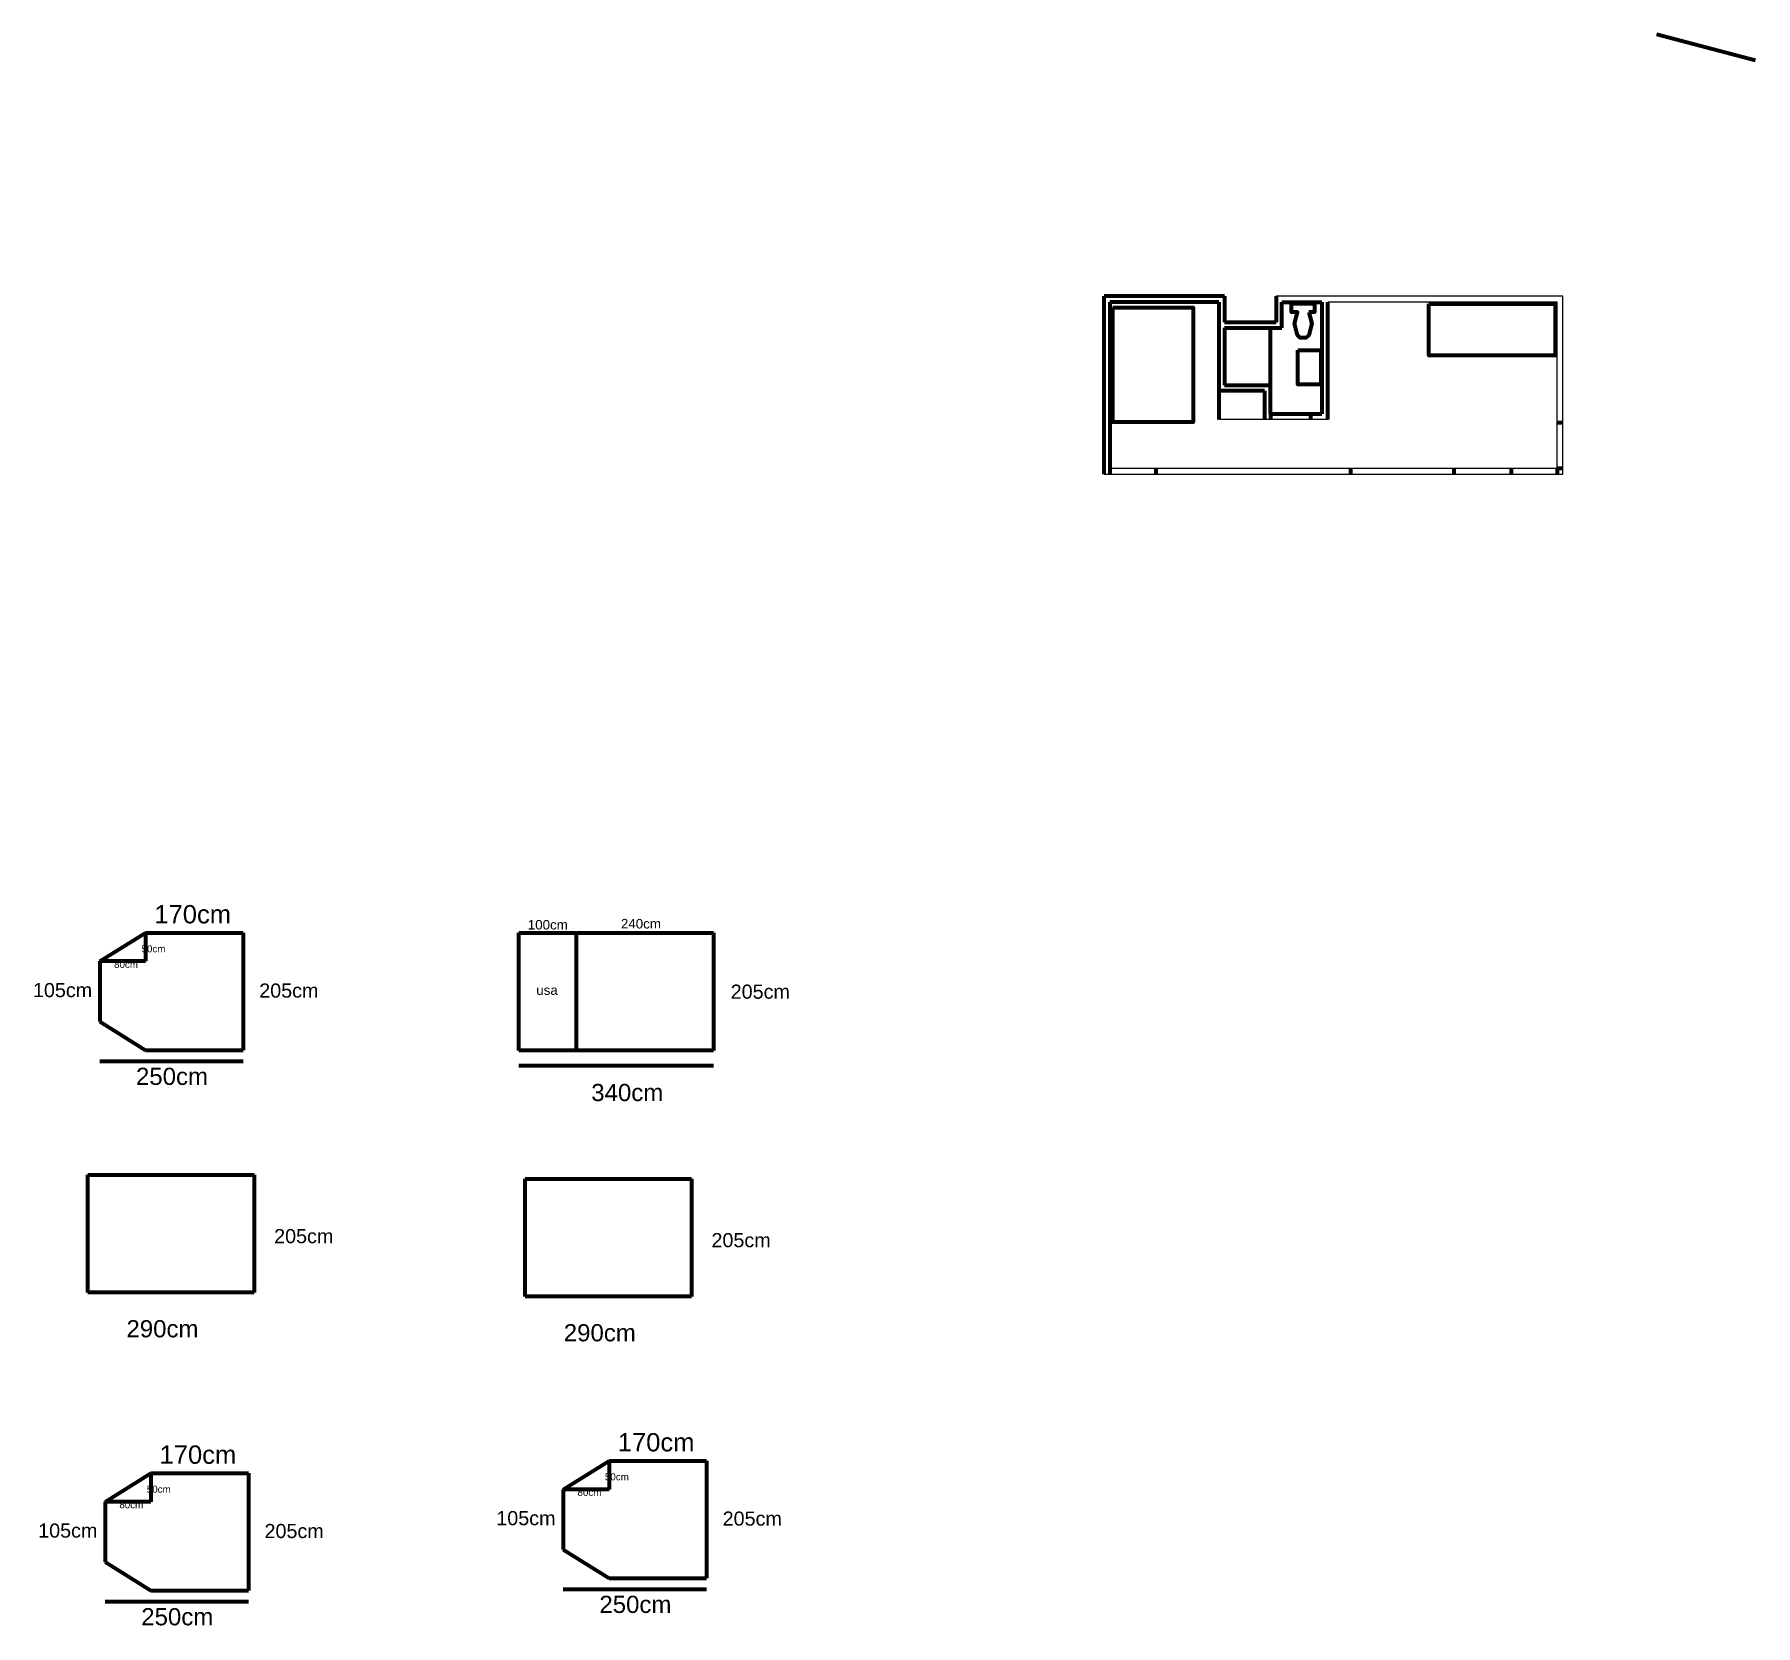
# Model space of a CAD drawing. Header units: millimetres. Extents: x -1275 to 9582, y 286 to 6518.
# Drawn here: x 6580 to 9582, y 2565 to 5341 of the extents above; entities that cross this region are included whole.
import ezdxf

# ---------------------------------------------------------------- set-up
doc = ezdxf.new("R2010")
doc.units = ezdxf.units.MM
doc.layers.get('0').update_dxf_attribs({"true_color": 0xc2ced6})
doc.styles.get("Standard").update_dxf_attribs({"font": 'arial.ttf'})

msp = doc.modelspace()

# ---------------------------------------------------------------- texts
at = {"color": 1, "linetype": 'Continuous', "lineweight": 211}
for s, height, p in [('170cm', 31.93, (6789.1, 3790.2)), ('100cm', 16.67, (7440.5, 3779.5)), ('240cm', 16.67, (7602.9, 3781.3)), ('80cm', 12.21, (6718.9, 3712.6)), ('50cm', 12.21, (6766.8, 3739.8)), ('105cm', 24.64, (6577.4, 3661.5)), ('205cm', 24.64, (6972.1, 3660.7)), ('usa', 16.67, (7455.3, 3665.4)), ('205cm', 24.64, (7794.4, 3658.8)), ('250cm', 29.97, (6757.1, 3508.4)), ('340cm', 29.97, (7551.2, 3480.2)), ('205cm', 24.64, (6998.1, 3232.3)), ('205cm', 24.64, (7760.9, 3225.3)), ('290cm', 29.97, (6740.5, 3068.1)), ('290cm', 29.97, (7503.3, 3061.1)), ('170cm', 31.93, (7597.4, 2869.1)), ('170cm', 31.93, (6798.2, 2847.5)), ('50cm', 12.21, (7575.1, 2818.7)), ('50cm', 12.21, (6776, 2797)), ('80cm', 12.21, (7527.2, 2791.5)), ('80cm', 12.21, (6728.1, 2769.9)), ('105cm', 24.64, (7385.6, 2740.4)), ('205cm', 24.64, (7780.4, 2739.6)), ('105cm', 24.64, (6586.5, 2718.7)), ('205cm', 24.64, (6981.3, 2717.9)), ('250cm', 29.97, (7565.4, 2587.3)), ('250cm', 29.97, (6766.3, 2565.7))]:
    msp.add_text(s, height=height, dxfattribs=at).set_placement(p)

# ---------------------------------------------------------------- linework, layer by layer
at = {"linetype": 'Continuous', "lineweight": 211}
for p, q in [((9582.1, 5295.5), (9409.6, 5340.9)), ((8445.8, 4574.1), (8445.8, 4884.1)), ((8655.8, 4884.1), (8445.8, 4884.1)), ((8645.8, 4874.1), (8455.8, 4874.1)), ((8455.8, 4874.1), (8455.8, 4584.1)), ((8645.8, 4874.1), (8645.8, 4669.1)), ((8655.8, 4884.1), (8655.8, 4839.1)), ((8745.8, 4884.1), (8745.8, 4839.1)), ((8755.8, 4874.1), (8825.8, 4874.1)), ((8755.8, 4829.1), (8755.8, 4874.1)), ((8825.8, 4874.1), (8825.8, 4679.1)), ((8835.8, 4669.1), (8835.8, 4874.1)), ((8655.8, 4839.1), (8745.8, 4839.1)), ((8655.8, 4829.1), (8655.8, 4729.1)), ((8655.8, 4829.1), (8755.8, 4829.1)), ((8735.8, 4729.1), (8735.8, 4829.1)), ((8725.8, 4719.1), (8645.8, 4719.1)), ((8655.8, 4729.1), (8735.8, 4729.1)), ((8725.8, 4719.1), (8725.8, 4669.1)), ((8735.8, 4679.1), (8735.8, 4729.1)), ((8735.8, 4679.1), (8805.8, 4679.1)), ((8735.8, 4679.1), (8735.8, 4669.1)), ((8805.8, 4679.1), (8805.8, 4669.1)), ((8805.8, 4679.1), (8825.8, 4679.1)), ((9235.8, 4664.1), (9245.8, 4664.1)), ((8455.8, 4584.1), (8455.8, 4574.1)), ((8535.8, 4584.1), (8535.8, 4574.1)), ((8875.8, 4584.1), (8875.8, 4574.1)), ((9055.8, 4584.1), (9055.8, 4574.1)), ((9155.8, 4584.1), (9155.8, 4574.1)), ((9235.8, 4584.1), (9245.8, 4584.1)), ((9235.8, 4584.1), (9235.8, 4574.1)), ((6693.9, 3724), (6773.9, 3774)), ((6773.9, 3774), (6943.9, 3774)), ((6943.9, 3774), (6943.9, 3569)), ((7424.7, 3568.6), (7424.7, 3773.6)), ((7424.7, 3773.6), (7764.7, 3773.6)), ((7524.7, 3773.6), (7524.7, 3568.6)), ((7764.7, 3773.6), (7764.7, 3568.6)), ((6693.9, 3724), (6693.9, 3619)), ((6693.9, 3619), (6773.9, 3569)), ((6773.9, 3569), (6943.9, 3569)), ((7764.7, 3568.6), (7424.7, 3568.6)), ((6673.3, 3351.5), (6963.3, 3351.5)), ((6673.3, 3146.5), (6673.3, 3351.5)), ((6963.3, 3351.5), (6963.3, 3146.5)), ((7436, 3344.6), (7726, 3344.6)), ((7436, 3139.6), (7436, 3344.6)), ((7726, 3344.6), (7726, 3139.6)), ((6963.3, 3146.5), (6673.3, 3146.5)), ((7726, 3139.6), (7436, 3139.6)), ((7502.2, 2802.9), (7582.2, 2852.9)), ((7582.2, 2852.9), (7752.2, 2852.9)), ((7752.2, 2852.9), (7752.2, 2647.9)), ((6703.1, 2781.3), (6783.1, 2831.3)), ((6783.1, 2831.3), (6953.1, 2831.3)), ((6953.1, 2831.3), (6953.1, 2626.3)), ((7502.2, 2802.9), (7502.2, 2697.9)), ((6703.1, 2781.3), (6703.1, 2676.3)), ((6703.1, 2676.3), (6783.1, 2626.3)), ((7502.2, 2697.9), (7582.2, 2647.9)), ((7582.2, 2647.9), (7752.2, 2647.9)), ((6783.1, 2626.3), (6953.1, 2626.3))]:
    msp.add_line(p, q, dxfattribs=at)
for p, q in [((9245.8, 4884.1), (8745.8, 4884.1)), ((9235.8, 4874.1), (8835.8, 4874.1)), ((9235.8, 4584.1), (9235.8, 4874.1)), ((9245.8, 4574.1), (9245.8, 4884.1)), ((8835.8, 4669.1), (8645.8, 4669.1)), ((8445.8, 4574.1), (9245.8, 4574.1)), ((8455.8, 4584.1), (9235.8, 4584.1))]:
    msp.add_line(p, q)
at = {"color": 1, "linetype": 'Continuous', "lineweight": 211}
for p, q in [((6773.9, 3774), (6773.9, 3724)), ((6773.9, 3724), (6693.9, 3724)), ((6943.9, 3549.2), (6693.9, 3549.2)), ((7764.7, 3541.5), (7424.7, 3541.5)), ((7582.2, 2852.9), (7582.2, 2802.9)), ((6783.1, 2831.3), (6783.1, 2781.3)), ((7582.2, 2802.9), (7502.2, 2802.9)), ((6783.1, 2781.3), (6703.1, 2781.3)), ((7752.2, 2628.1), (7502.2, 2628.1)), ((6953.1, 2606.4), (6703.1, 2606.4))]:
    msp.add_line(p, q, dxfattribs=at)
at = {"linetype": 'Continuous', "lineweight": 211}
for points in [[(8461.2, 4864.7), (8601.2, 4864.7), (8601.2, 4664.7), (8461.2, 4664.7)], [(8802.9, 4856.5), (8807.9, 4836.5), (8802.9, 4816.5), (8797.9, 4811.5), (8787.9, 4811.5), (8782.9, 4816.5), (8777.9, 4836.5), (8782.9, 4856.5), (8772.9, 4856.5), (8772.9, 4871.5), (8812.9, 4871.5), (8812.9, 4856.5)], [(9012.4, 4870.7), (9232.4, 4870.7), (9232.4, 4780.7), (9012.4, 4780.7)], [(8783.5, 4790.1), (8823.5, 4790.1), (8823.5, 4730.1), (8783.5, 4730.1)]]:
    msp.add_lwpolyline(points, close=True, dxfattribs=at)

msp.set_redraw_order([(e.dxf.handle, doc.entitydb.next_handle()) for e in msp.query("TEXT MTEXT ATTDEF DIMENSION ARC_DIMENSION")])  # texts and dimensions are drawn at this point

doc.saveas('drawing.dxf')
